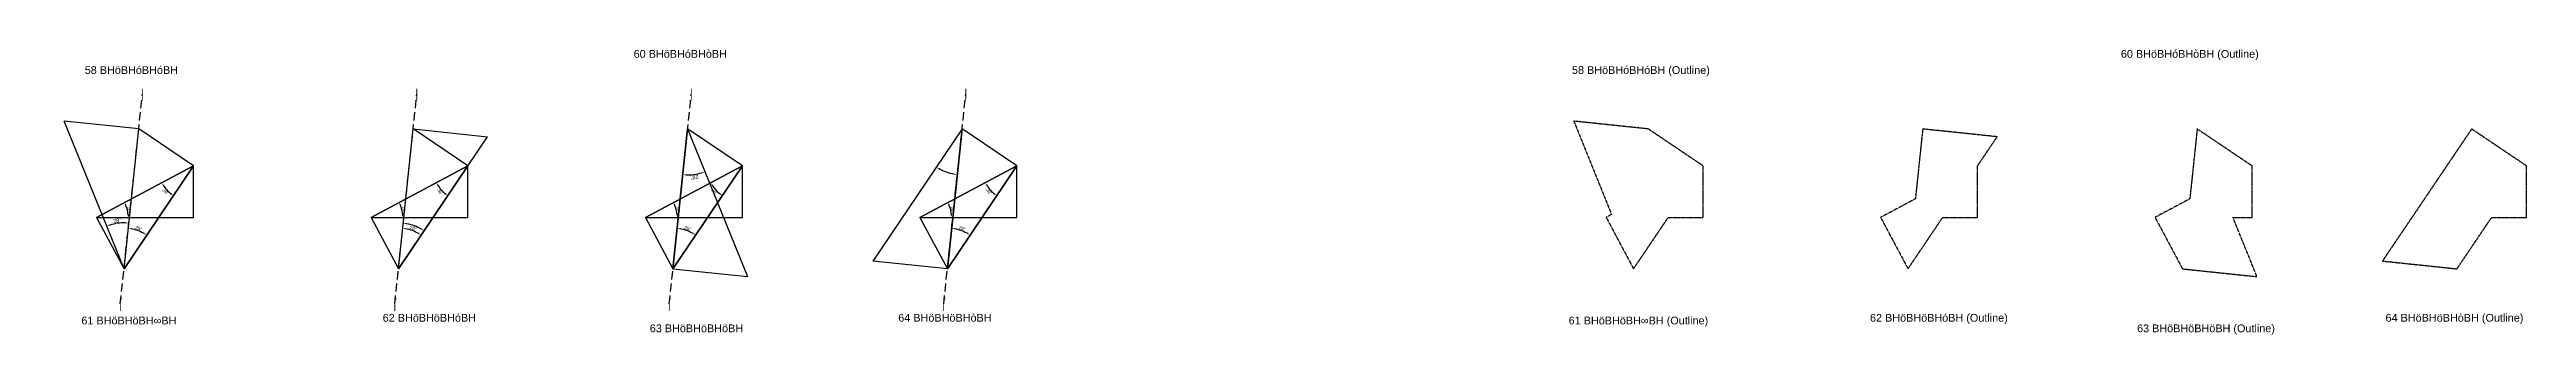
# Model space of a CAD drawing. Header units: millimetres. Extents: x 109495 to 889476, y -4752178 to 24518.
# Drawn here: x 293511 to 676800, y -893514 to -849340 of the extents above; entities that cross this region are included whole.
import ezdxf
from ezdxf.enums import TextEntityAlignment as Align

# ---------------------------------------------------------------- set-up
doc = ezdxf.new("R2010")
doc.units = ezdxf.units.MM
doc.header["$PDMODE"] = 35
doc.linetypes.add('DASHED', pattern=[19.05, 12.7, -6.35])
for name, color, linetype in [('BASE', 170, 'Continuous'), ('HYPOTENUSE', 20, 'Continuous'), ('PERPENDICULAR', 90, 'Continuous')]:
    doc.layers.add(name, color=color, linetype=linetype)
doc.styles.add('Arial', font='arial.ttf')
doc.dimstyles.new('ISO-25', dxfattribs={"dimtxt": 250, "dimasz": 100, "dimexe": 1.25, "dimexo": 0.625, "dimgap": 100, "dimtad": 1, "dimdec": 0, "dimtxsty": 'Arial', "dimcen": 2.5, "dimadec": 0, "dimazin": 0, "dimtfac": 1, "dimtdec": 0, "dimtmove": 0, "dimatfit": 3, "dimfxl": 1, "dimarcsym": 0})

msp = doc.modelspace()

# ---------------------------------------------------------------- texts
at = {"linetype": 'DASHED', "ltscale": 100, "style": 'Arial'}
for s, p in [('60 BHöBHóBHòBH', (391116, -850025)), ('60 BHöBHóBHòBH (Outline)', (624708, -850025)), ('58 BHöBHóBHóBH', (306173, -852532)), ('58 BHöBHóBHóBH (Outline)', (539765, -852532)), ('⌡', (307881, -856242)), ('⌡', (350353, -856242)), ('⌡', (392824, -856242)), ('⌡', (435295, -856242)), ('⌠', (304464, -888750)), ('⌠', (346936, -888750)), ('⌠', (389407, -888750)), ('⌠', (431879, -888750)), ('61 BHöBHöBH∞BH', (305791, -891342)), ('62 BHöBHöBHóBH', (352286, -890918)), ('63 BHöBHöBHöBH', (393618, -892553)), ('64 BHöBHöBHòBH', (432066, -890918)), ('61 BHöBHöBH∞BH (Outline)', (539383, -891342)), ('62 BHöBHöBHóBH (Outline)', (585878, -890918)), ('63 BHöBHöBHöBH (Outline)', (627211, -892553)), ('64 BHöBHöBHòBH (Outline)', (665659, -890918))]:
    msp.add_text(s, height=1200, dxfattribs=at).set_placement(p, align=Align.MIDDLE_CENTER)

# ---------------------------------------------------------------- blocks, each defined once
blk = doc.blocks.new('*D2')
at = {"color": 0, "lineweight": -2, "ltscale": 100, "transparency": 16777216}
blk.add_arc((0, 0), 4906, 4.08845, 23.91155, dxfattribs=at)
at = {"color": 0, "ltscale": 100, "transparency": 16777216}
for points in [[(4432, 1963), (4537, 2014), (4332, 2303)], [(4952, 352), (4835, 348), (4906, 0)]]:
    blk.add_solid(points, dxfattribs=at)
at = {"layer": 'Defpoints', "color": 0, "ltscale": 100, "transparency": 16777216}
for p in [(15000, 7976), (0, 0), (0, 0), (4841, 796), (15000, 0)]:
    blk.add_point(p, dxfattribs=at)
at = {"color": 0, "ltscale": 100, "transparency": 16777216, "insert": (5055, 1260), "char_height": 400, "attachment_point": 5, "rotation": 284, "style": 'Arial'}
blk.add_mtext('28°', dxfattribs=at)
blk = doc.blocks.new('GTN')
at = {"layer": 'BASE'}
blk.add_line((0, 0), (15000, 0), dxfattribs=at)
at = {"layer": 'HYPOTENUSE'}
blk.add_line((0, 0), (15000, 7975.6), dxfattribs=at)
at = {"layer": 'PERPENDICULAR'}
blk.add_line((15000, 0), (15000, 7975.6), dxfattribs=at)
at = {"color": 4, "ltscale": 100}
dim = blk.add_angular_dim_2l(base=(4841, 795.6), line1=((0, 0), (15000, 0)), line2=((0, 0), (15000, 7975.6)), dimstyle='ISO-25', override={"dimtxt": 400, "dimasz": 350, "dimgap": 100}, dxfattribs=at)
dim.commit()
dim.dimension.update_dxf_attribs({"geometry": '*D2', "text_midpoint": (5055.4, 1260.5)})

# ---------------------------------------------------------------- linework, layer by layer
at = {"linetype": 'DASHED', "ltscale": 100}
for p, q in [((304464, -888750), (307881, -856242)), ((346936, -888750), (350353, -856242)), ((389407, -888750), (392824, -856242)), ((431879, -888750), (435295, -856242))]:
    msp.add_line(p, q, dxfattribs=at)
at = {"linetype": 'DASHED'}
for points in [[(538627, -883332), (544006, -875357), (549386, -875357), (549386, -867381), (540904, -861660), (529381, -860449), (535224, -874911), (534386, -875357)], [(586478, -875357), (591857, -875357), (591857, -867381), (594899, -862871), (583376, -861660), (582237, -872496), (576857, -875357), (581098, -883332)], [(624708, -872496), (619329, -875357), (623569, -883332), (635093, -884544), (631381, -875357), (634329, -875357), (634329, -867381), (625847, -861660)], [(654517, -882121), (666041, -883332), (671420, -875357), (676800, -875357), (676800, -867381), (668318, -861660)]]:
    msp.add_lwpolyline(points, close=True, dxfattribs=at)

# ---------------------------------------------------------------- block references
at = {"linetype": 'DASHED', "ltscale": 100}
for p, xscale, yscale, zscale, rotation in [((305034, -883332), 1.452764501644345, 1.452764501644345, 1.452764501644345, 84.00000000000003), ((305034, -883332), 1.282714919717773, 1.282714919717773, 1.282714919717773, 56.00000000000002), ((347505, -883332), 1.282714919717773, 1.282714919717773, 1.282714919717773, 56.00000000000002), ((347505, -883332), -1.452764501644345, 1.452764501644345, 1.452764501644345, 264), ((389977, -883332), 1.282714919717773, 1.282714919717773, 1.282714919717773, 56.00000000000002), ((392255, -861660), 1.452764501644345, 1.452764501644345, 1.452764501644345, 264), ((434726, -861660), -1.452764501644345, 1.452764501644345, 1.452764501644345, 84.00000000000003), ((432448, -883332), 1.282714919717773, 1.282714919717773, 1.282714919717773, 56.00000000000002), ((315793, -867381), 1.132570050689037, 1.132570050689037, 1.132570050689037, 208.0000000000001), ((358265, -867381), 1.132570050689037, 1.132570050689037, 1.132570050689037, 208.0000000000001), ((400736, -867381), 1.132570050689037, 1.132570050689037, 1.132570050689037, 208.0000000000001), ((443207, -867381), 1.132570050689037, 1.132570050689037, 1.132570050689037, 208.0000000000001)]:
    msp.add_blockref('GTN', p, dxfattribs=dict(at, xscale=xscale, yscale=yscale, zscale=zscale, rotation=rotation))
at = {"linetype": 'DASHED'}
for p in [(300793, -875357), (343265, -875357), (385736, -875357), (428207, -875357)]:
    msp.add_blockref('GTN', p, dxfattribs=at)

msp.set_redraw_order([(e.dxf.handle, doc.entitydb.next_handle()) for e in msp.query("TEXT MTEXT ATTDEF DIMENSION ARC_DIMENSION")])  # texts and dimensions are drawn at this point

doc.saveas('drawing.dxf')
